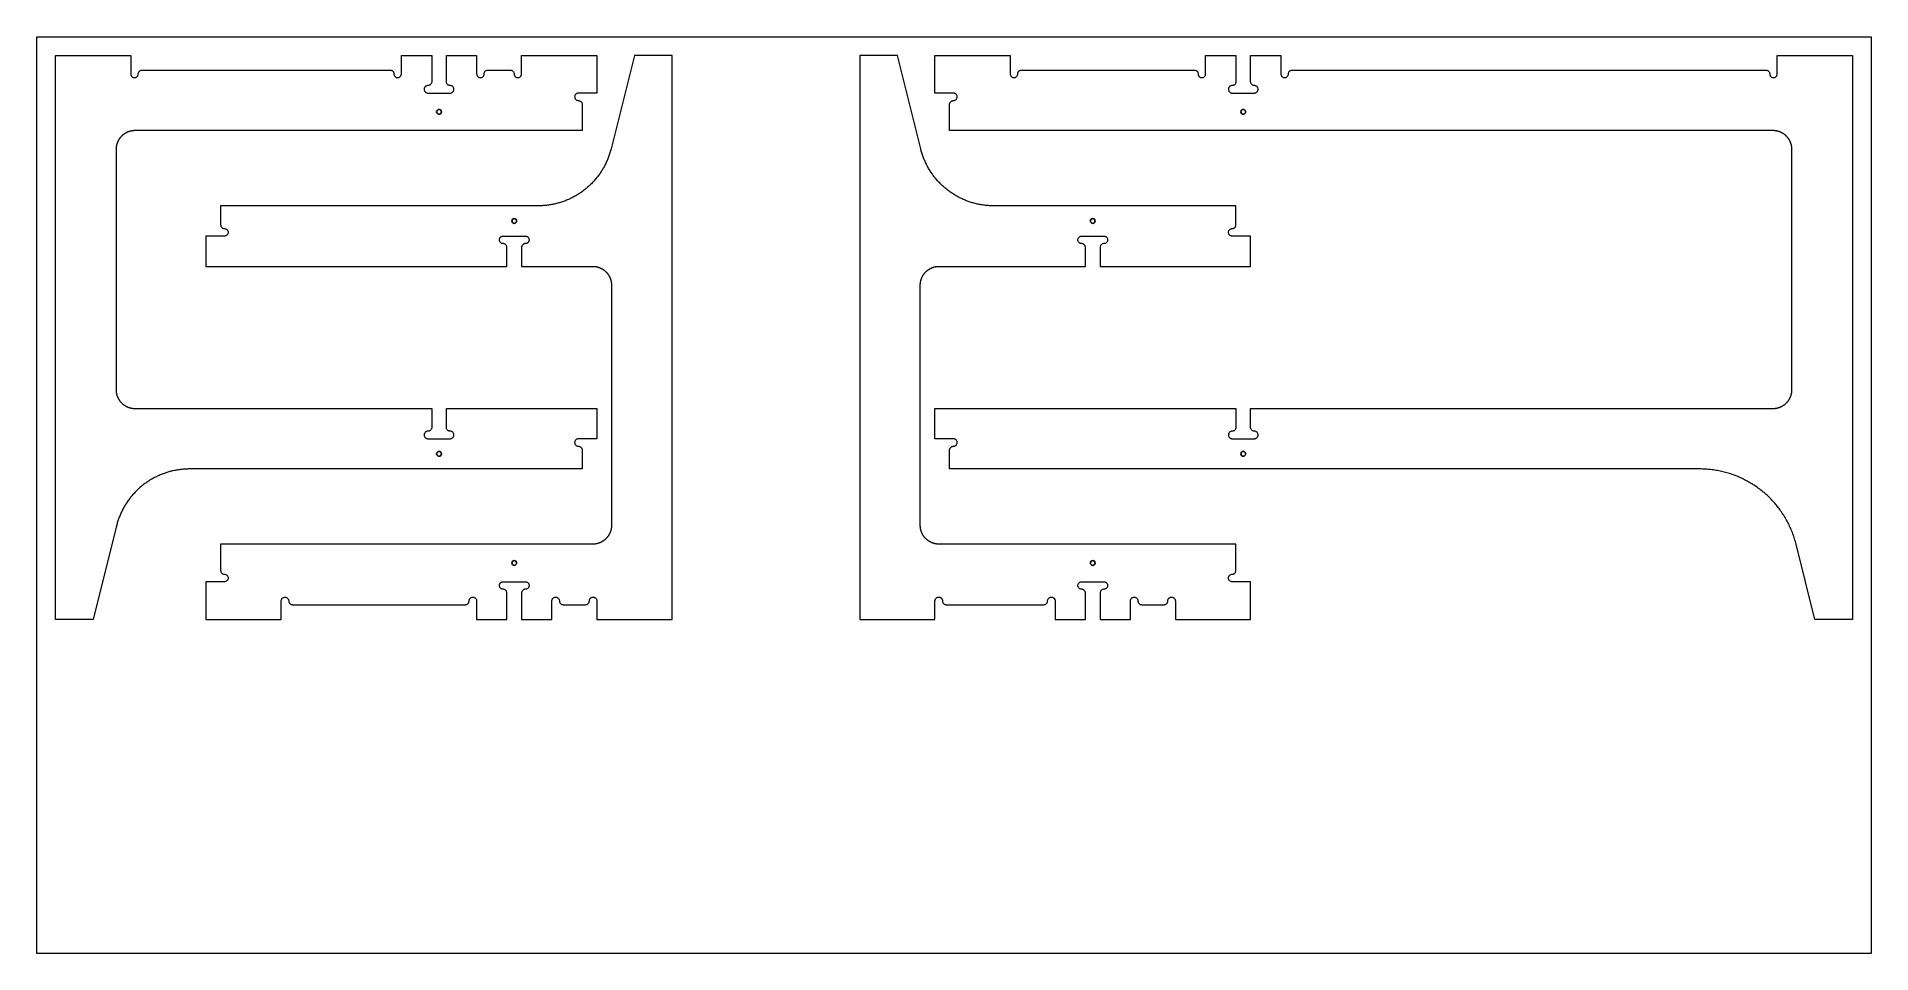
# Model space of a CAD drawing. Header units: inches. Extents: x 0 to 96, y 0 to 48.
import ezdxf

# ---------------------------------------------------------------- set-up
doc = ezdxf.new("R2010")
doc.units = ezdxf.units.IN
doc.header["$MEASUREMENT"] = 0
for name, color, linetype in [('000_TEXT', 6, 'Continuous'), ('CUT_HOLE_OPTIONAL', 3, 'Continuous'), ('CUT_THRU_OUTSIDE', 7, 'Continuous')]:
    doc.layers.add(name, color=color, linetype=linetype)

msp = doc.modelspace()

# ---------------------------------------------------------------- linework, layer by layer
at = {"layer": '000_TEXT', "linetype": 'Continuous', "lineweight": 0}
msp.add_lwpolyline([(0, 0), (0, 48), (96, 48), (96, 0)], close=True, dxfattribs=at)
at = {"layer": 'CUT_HOLE_OPTIONAL'}
for centre in [(21.053, 44.063), (63.136, 44.063), (24.99, 38.349), (55.262, 38.349), (21.053, 26.155), (63.136, 26.155), (24.99, 20.441), (55.262, 20.441)]:
    msp.add_circle(centre, 0.125, dxfattribs=at)
at = {"layer": 'CUT_THRU_OUTSIDE', "linetype": 'Continuous', "lineweight": 0}
for points in [[(28.543, 25.362, 0), (7.995, 25.362, 0), (7.941, 25.362, 0), (7.886, 25.361, 0), (7.832, 25.359, 0), (7.778, 25.356, 0), (7.724, 25.353, 0), (7.669, 25.349, 0), (7.615, 25.344, 0), (7.561, 25.338, 0), (7.507, 25.332, 0), (7.453, 25.325, 0), (7.399, 25.317, 0), (7.346, 25.308, 0), (7.292, 25.299, 0), (7.239, 25.289, 0), (7.185, 25.278, 0), (7.132, 25.266, 0), (7.079, 25.254, 0), (7.027, 25.241, 0), (6.974, 25.227, 0), (6.922, 25.213, 0), (6.869, 25.198, 0), (6.817, 25.182, 0), (6.766, 25.165, 0), (6.714, 25.148, 0), (6.663, 25.13, 0), (6.612, 25.111, 0), (6.561, 25.092, 0), (6.51, 25.071, 0), (6.46, 25.051, 0), (6.41, 25.029, 0), (6.361, 25.007, 0), (6.311, 24.984, 0), (6.262, 24.96, 0), (6.214, 24.936, 0), (6.165, 24.911, 0), (6.117, 24.886, 0), (6.07, 24.859, 0), (6.023, 24.832, 0), (5.976, 24.805, 0), (5.929, 24.777, 0), (5.883, 24.748, 0), (5.837, 24.718, 0), (5.792, 24.688, 0), (5.747, 24.657, 0), (5.703, 24.626, 0), (5.659, 24.594, 0), (5.615, 24.562, 0), (5.572, 24.528, 0), (5.53, 24.495, 0), (5.488, 24.46, 0), (5.446, 24.425, 0), (5.405, 24.39, 0), (5.364, 24.354, 0), (5.324, 24.317, 0), (5.284, 24.28, 0), (5.245, 24.242, 0), (5.206, 24.204, 0), (5.168, 24.165, 0), (5.131, 24.126, 0), (5.094, 24.086, 0), (5.057, 24.046, 0), (5.021, 24.005, 0), (4.986, 23.964, 0), (4.951, 23.922, 0), (4.917, 23.88, 0), (4.883, 23.837, 0), (4.85, 23.794, 0), (4.818, 23.75, 0), (4.786, 23.706, 0), (4.755, 23.661, 0), (4.724, 23.616, 0), (4.694, 23.571, 0), (4.665, 23.525, 0), (4.636, 23.479, 0), (4.608, 23.432, 0), (4.581, 23.385, 0), (4.554, 23.338, 0), (4.528, 23.29, 0), (4.503, 23.242, 0), (4.478, 23.194, 0), (4.454, 23.145, 0), (4.43, 23.096, 0), (4.408, 23.047, 0), (4.386, 22.997, 0), (4.364, 22.947, 0), (4.344, 22.897, 0), (4.324, 22.846, 0), (4.304, 22.795, 0), (4.286, 22.744, 0), (4.268, 22.693, 0), (4.251, 22.641, 0), (4.234, 22.589, 0), (4.219, 22.537, 0), (4.204, 22.485, 0), (4.189, 22.433, 0), (4.176, 22.38, 0), (2.953, 17.488, 0), (0.984, 17.488, 0), (0.984, 47.016, 0), (4.921, 47.016, 0), (4.921, 46.051, 0), (4.923, 46.025, 0), (4.928, 46, 0), (4.936, 45.976, 0), (4.948, 45.953, 0), (4.962, 45.931, 0), (4.979, 45.912, 0), (4.998, 45.895, 0), (5.02, 45.881, 0), (5.043, 45.869, 0), (5.067, 45.861, 0), (5.092, 45.856, 0), (5.118, 45.854, 0), (5.144, 45.856, 0), (5.169, 45.861, 0), (5.193, 45.869, 0), (5.217, 45.881, 0), (5.238, 45.895, 0), (5.257, 45.912, 0), (5.274, 45.931, 0), (5.289, 45.953, 0), (5.3, 45.976, 0), (5.308, 46, 0), (5.313, 46.025, 0), (5.317, 46.077, 0), (5.322, 46.102, 0), (5.33, 46.127, 0), (5.341, 46.15, 0), (5.356, 46.171, 0), (5.373, 46.19, 0), (5.392, 46.207, 0), (5.413, 46.222, 0), (5.436, 46.233, 0), (5.461, 46.241, 0), (5.486, 46.246, 0), (5.512, 46.248, 0), (18.494, 46.248, 0), (18.52, 46.246, 0), (18.545, 46.241, 0), (18.569, 46.233, 0), (18.593, 46.222, 0), (18.614, 46.207, 0), (18.633, 46.19, 0), (18.65, 46.171, 0), (18.665, 46.15, 0), (18.676, 46.127, 0), (18.684, 46.102, 0), (18.689, 46.077, 0), (18.693, 46.025, 0), (18.698, 46, 0), (18.706, 45.976, 0), (18.717, 45.953, 0), (18.732, 45.931, 0), (18.749, 45.912, 0), (18.768, 45.895, 0), (18.789, 45.881, 0), (18.812, 45.869, 0), (18.837, 45.861, 0), (18.862, 45.856, 0), (18.888, 45.854, 0), (18.913, 45.856, 0), (18.939, 45.861, 0), (18.963, 45.869, 0), (18.986, 45.881, 0), (19.008, 45.895, 0), (19.027, 45.912, 0), (19.044, 45.931, 0), (19.058, 45.953, 0), (19.07, 45.976, 0), (19.078, 46, 0), (19.083, 46.025, 0), (19.085, 46.051, 0), (19.085, 47.016, 0), (20.669, 47.016, 0), (20.669, 45.638, 0), (20.668, 45.612, 0), (20.663, 45.587, 0), (20.654, 45.562, 0), (20.643, 45.539, 0), (20.629, 45.518, 0), (20.612, 45.499, 0), (20.592, 45.482, 0), (20.571, 45.467, 0), (20.548, 45.456, 0), (20.523, 45.448, 0), (20.498, 45.443, 0), (20.447, 45.439, 0), (20.421, 45.434, 0), (20.397, 45.426, 0), (20.374, 45.415, 0), (20.353, 45.4, 0), (20.333, 45.383, 0), (20.316, 45.364, 0), (20.302, 45.343, 0), (20.291, 45.319, 0), (20.282, 45.295, 0), (20.277, 45.27, 0), (20.276, 45.244, 0), (20.277, 45.218, 0), (20.282, 45.193, 0), (20.291, 45.169, 0), (20.302, 45.146, 0), (20.316, 45.124, 0), (20.333, 45.105, 0), (20.353, 45.088, 0), (20.374, 45.074, 0), (20.397, 45.062, 0), (20.421, 45.054, 0), (20.447, 45.049, 0), (20.472, 45.047, 0), (21.634, 45.047, 0), (21.66, 45.049, 0), (21.685, 45.054, 0), (21.709, 45.062, 0), (21.732, 45.074, 0), (21.754, 45.088, 0), (21.773, 45.105, 0), (21.79, 45.124, 0), (21.804, 45.146, 0), (21.816, 45.169, 0), (21.824, 45.193, 0), (21.829, 45.218, 0), (21.831, 45.244, 0), (21.829, 45.27, 0), (21.824, 45.295, 0), (21.816, 45.319, 0), (21.804, 45.343, 0), (21.79, 45.364, 0), (21.773, 45.383, 0), (21.754, 45.4, 0), (21.732, 45.415, 0), (21.709, 45.426, 0), (21.685, 45.434, 0), (21.66, 45.439, 0), (21.608, 45.443, 0), (21.583, 45.448, 0), (21.559, 45.456, 0), (21.535, 45.467, 0), (21.514, 45.482, 0), (21.495, 45.499, 0), (21.478, 45.518, 0), (21.463, 45.539, 0), (21.452, 45.562, 0), (21.444, 45.587, 0), (21.439, 45.612, 0), (21.437, 45.638, 0), (21.437, 47.016, 0), (23.022, 47.016, 0), (23.022, 46.051, 0), (23.023, 46.025, 0), (23.028, 46, 0), (23.037, 45.976, 0), (23.048, 45.953, 0), (23.062, 45.931, 0), (23.079, 45.912, 0), (23.099, 45.895, 0), (23.12, 45.881, 0), (23.143, 45.869, 0), (23.168, 45.861, 0), (23.193, 45.856, 0), (23.219, 45.854, 0), (23.244, 45.856, 0), (23.269, 45.861, 0), (23.294, 45.869, 0), (23.317, 45.881, 0), (23.338, 45.895, 0), (23.358, 45.912, 0), (23.375, 45.931, 0), (23.389, 45.953, 0), (23.4, 45.976, 0), (23.409, 46, 0), (23.414, 46.025, 0), (23.417, 46.077, 0), (23.422, 46.102, 0), (23.43, 46.127, 0), (23.442, 46.15, 0), (23.456, 46.171, 0), (23.473, 46.19, 0), (23.492, 46.207, 0), (23.514, 46.222, 0), (23.537, 46.233, 0), (23.561, 46.241, 0), (23.587, 46.246, 0), (23.612, 46.248, 0), (24.783, 46.248, 0), (24.809, 46.246, 0), (24.834, 46.241, 0), (24.859, 46.233, 0), (24.882, 46.222, 0), (24.903, 46.207, 0), (24.923, 46.19, 0), (24.94, 46.171, 0), (24.954, 46.15, 0), (24.965, 46.127, 0), (24.974, 46.102, 0), (24.979, 46.077, 0), (24.982, 46.025, 0), (24.987, 46, 0), (24.995, 45.976, 0), (25.007, 45.953, 0), (25.021, 45.931, 0), (25.038, 45.912, 0), (25.057, 45.895, 0), (25.079, 45.881, 0), (25.102, 45.869, 0), (25.126, 45.861, 0), (25.151, 45.856, 0), (25.177, 45.854, 0), (25.203, 45.856, 0), (25.228, 45.861, 0), (25.252, 45.869, 0), (25.276, 45.881, 0), (25.297, 45.895, 0), (25.316, 45.912, 0), (25.333, 45.931, 0), (25.348, 45.953, 0), (25.359, 45.976, 0), (25.367, 46, 0), (25.372, 46.025, 0), (25.374, 46.051, 0), (25.374, 47.016, 0), (29.311, 47.016, 0), (29.311, 45.047, 0), (28.346, 45.047, 0), (28.321, 45.046, 0), (28.296, 45.041, 0), (28.271, 45.032, 0), (28.248, 45.021, 0), (28.227, 45.007, 0), (28.207, 44.99, 0), (28.19, 44.97, 0), (28.176, 44.949, 0), (28.165, 44.926, 0), (28.156, 44.901, 0), (28.151, 44.876, 0), (28.15, 44.85, 0), (28.151, 44.825, 0), (28.156, 44.799, 0), (28.165, 44.775, 0), (28.176, 44.752, 0), (28.19, 44.731, 0), (28.207, 44.711, 0), (28.227, 44.694, 0), (28.248, 44.68, 0), (28.271, 44.669, 0), (28.296, 44.66, 0), (28.321, 44.655, 0), (28.372, 44.652, 0), (28.397, 44.647, 0), (28.422, 44.639, 0), (28.445, 44.627, 0), (28.466, 44.613, 0), (28.486, 44.596, 0), (28.503, 44.577, 0), (28.517, 44.555, 0), (28.528, 44.532, 0), (28.537, 44.508, 0), (28.542, 44.482, 0), (28.543, 44.457, 0), (28.543, 43.079, 0), (5.138, 43.079, 0), (5.122, 43.079, 0), (5.106, 43.078, 0), (5.09, 43.078, 0), (5.073, 43.077, 0), (5.057, 43.075, 0), (5.041, 43.074, 0), (5.025, 43.072, 0), (5.009, 43.07, 0), (4.993, 43.068, 0), (4.977, 43.066, 0), (4.962, 43.063, 0), (4.946, 43.06, 0), (4.93, 43.057, 0), (4.914, 43.053, 0), (4.899, 43.049, 0), (4.883, 43.045, 0), (4.868, 43.041, 0), (4.852, 43.036, 0), (4.837, 43.032, 0), (4.821, 43.027, 0), (4.806, 43.021, 0), (4.791, 43.016, 0), (4.776, 43.01, 0), (4.761, 43.004, 0), (4.746, 42.998, 0), (4.732, 42.991, 0), (4.717, 42.984, 0), (4.702, 42.977, 0), (4.688, 42.97, 0), (4.674, 42.963, 0), (4.66, 42.955, 0), (4.646, 42.947, 0), (4.632, 42.939, 0), (4.618, 42.93, 0), (4.604, 42.922, 0), (4.591, 42.913, 0), (4.578, 42.904, 0), (4.564, 42.895, 0), (4.551, 42.885, 0), (4.539, 42.875, 0), (4.526, 42.865, 0), (4.513, 42.855, 0), (4.501, 42.845, 0), (4.489, 42.834, 0), (4.477, 42.824, 0), (4.465, 42.813, 0), (4.453, 42.802, 0), (4.442, 42.79, 0), (4.431, 42.779, 0), (4.419, 42.767, 0), (4.409, 42.755, 0), (4.398, 42.743, 0), (4.387, 42.731, 0), (4.377, 42.719, 0), (4.367, 42.706, 0), (4.357, 42.694, 0), (4.347, 42.681, 0), (4.338, 42.668, 0), (4.328, 42.655, 0), (4.319, 42.641, 0), (4.311, 42.628, 0), (4.302, 42.614, 0), (4.294, 42.6, 0), (4.285, 42.587, 0), (4.277, 42.573, 0), (4.27, 42.558, 0), (4.262, 42.544, 0), (4.255, 42.53, 0), (4.248, 42.515, 0), (4.241, 42.501, 0), (4.235, 42.486, 0), (4.228, 42.471, 0), (4.222, 42.456, 0), (4.217, 42.441, 0), (4.211, 42.426, 0), (4.206, 42.411, 0), (4.201, 42.396, 0), (4.196, 42.38, 0), (4.191, 42.365, 0), (4.187, 42.349, 0), (4.183, 42.334, 0), (4.179, 42.318, 0), (4.176, 42.302, 0), (4.172, 42.287, 0), (4.169, 42.271, 0), (4.167, 42.255, 0), (4.164, 42.239, 0), (4.162, 42.223, 0), (4.16, 42.207, 0), (4.158, 42.191, 0), (4.157, 42.175, 0), (4.156, 42.159, 0), (4.155, 42.143, 0), (4.154, 42.127, 0), (4.154, 42.111, 0), (4.154, 42.094, 0), (4.154, 29.516, 0), (4.154, 29.5, 0), (4.154, 29.484, 0), (4.155, 29.467, 0), (4.156, 29.451, 0), (4.157, 29.435, 0), (4.158, 29.419, 0), (4.16, 29.403, 0), (4.162, 29.387, 0), (4.164, 29.371, 0), (4.167, 29.355, 0), (4.169, 29.34, 0), (4.172, 29.324, 0), (4.176, 29.308, 0), (4.179, 29.292, 0), (4.183, 29.277, 0), (4.187, 29.261, 0), (4.191, 29.245, 0), (4.196, 29.23, 0), (4.201, 29.215, 0), (4.206, 29.199, 0), (4.211, 29.184, 0), (4.217, 29.169, 0), (4.222, 29.154, 0), (4.228, 29.139, 0), (4.235, 29.124, 0), (4.241, 29.11, 0), (4.248, 29.095, 0), (4.255, 29.08, 0), (4.262, 29.066, 0), (4.27, 29.052, 0), (4.277, 29.038, 0), (4.285, 29.024, 0), (4.294, 29.01, 0), (4.302, 28.996, 0), (4.311, 28.982, 0), (4.319, 28.969, 0), (4.328, 28.956, 0), (4.338, 28.942, 0), (4.347, 28.929, 0), (4.357, 28.917, 0), (4.367, 28.904, 0), (4.377, 28.891, 0), (4.387, 28.879, 0), (4.398, 28.867, 0), (4.409, 28.855, 0), (4.419, 28.843, 0), (4.431, 28.831, 0), (4.442, 28.82, 0), (4.453, 28.808, 0), (4.465, 28.797, 0), (4.477, 28.786, 0), (4.489, 28.776, 0), (4.501, 28.765, 0), (4.513, 28.755, 0), (4.526, 28.745, 0), (4.539, 28.735, 0), (4.551, 28.725, 0), (4.564, 28.716, 0), (4.578, 28.706, 0), (4.591, 28.697, 0), (4.604, 28.689, 0), (4.618, 28.68, 0), (4.632, 28.672, 0), (4.646, 28.663, 0), (4.66, 28.655, 0), (4.674, 28.648, 0), (4.688, 28.64, 0), (4.702, 28.633, 0), (4.717, 28.626, 0), (4.732, 28.619, 0), (4.746, 28.613, 0), (4.761, 28.606, 0), (4.776, 28.6, 0), (4.791, 28.595, 0), (4.806, 28.589, 0), (4.821, 28.584, 0), (4.837, 28.579, 0), (4.852, 28.574, 0), (4.868, 28.569, 0), (4.883, 28.565, 0), (4.899, 28.561, 0), (4.914, 28.557, 0), (4.93, 28.554, 0), (4.946, 28.55, 0), (4.962, 28.547, 0), (4.977, 28.545, 0), (4.993, 28.542, 0), (5.009, 28.54, 0), (5.025, 28.538, 0), (5.041, 28.536, 0), (5.057, 28.535, 0), (5.073, 28.534, 0), (5.09, 28.533, 0), (5.106, 28.532, 0), (5.122, 28.532, 0), (5.138, 28.531, 0), (20.669, 28.531, 0), (20.669, 27.537, 0), (20.668, 27.512, 0), (20.663, 27.486, 0), (20.654, 27.462, 0), (20.643, 27.439, 0), (20.629, 27.418, 0), (20.612, 27.398, 0), (20.592, 27.381, 0), (20.571, 27.367, 0), (20.548, 27.356, 0), (20.523, 27.347, 0), (20.498, 27.342, 0), (20.447, 27.339, 0), (20.421, 27.334, 0), (20.397, 27.326, 0), (20.374, 27.314, 0), (20.353, 27.3, 0), (20.333, 27.283, 0), (20.316, 27.264, 0), (20.302, 27.242, 0), (20.291, 27.219, 0), (20.282, 27.195, 0), (20.277, 27.169, 0), (20.276, 27.144, 0), (20.277, 27.118, 0), (20.282, 27.093, 0), (20.291, 27.068, 0), (20.302, 27.045, 0), (20.316, 27.024, 0), (20.333, 27.005, 0), (20.353, 26.988, 0), (20.374, 26.973, 0), (20.397, 26.962, 0), (20.421, 26.954, 0), (20.447, 26.949, 0), (20.472, 26.947, 0), (21.634, 26.947, 0), (21.66, 26.949, 0), (21.685, 26.954, 0), (21.709, 26.962, 0), (21.732, 26.973, 0), (21.754, 26.988, 0), (21.773, 27.005, 0), (21.79, 27.024, 0), (21.804, 27.045, 0), (21.816, 27.068, 0), (21.824, 27.093, 0), (21.829, 27.118, 0), (21.831, 27.144, 0), (21.829, 27.169, 0), (21.824, 27.195, 0), (21.816, 27.219, 0), (21.804, 27.242, 0), (21.79, 27.264, 0), (21.773, 27.283, 0), (21.754, 27.3, 0), (21.732, 27.314, 0), (21.709, 27.326, 0), (21.685, 27.334, 0), (21.66, 27.339, 0), (21.608, 27.342, 0), (21.583, 27.347, 0), (21.559, 27.356, 0), (21.535, 27.367, 0), (21.514, 27.381, 0), (21.495, 27.398, 0), (21.478, 27.418, 0), (21.463, 27.439, 0), (21.452, 27.462, 0), (21.444, 27.486, 0), (21.439, 27.512, 0), (21.437, 27.537, 0), (21.437, 28.531, 0), (29.311, 28.531, 0), (29.311, 26.947, 0), (28.346, 26.947, 0), (28.321, 26.945, 0), (28.296, 26.94, 0), (28.271, 26.932, 0), (28.248, 26.92, 0), (28.227, 26.906, 0), (28.207, 26.889, 0), (28.19, 26.87, 0), (28.176, 26.848, 0), (28.165, 26.825, 0), (28.156, 26.801, 0), (28.151, 26.776, 0), (28.15, 26.75, 0), (28.151, 26.724, 0), (28.156, 26.699, 0), (28.165, 26.675, 0), (28.176, 26.652, 0), (28.19, 26.63, 0), (28.207, 26.611, 0), (28.227, 26.594, 0), (28.248, 26.58, 0), (28.271, 26.568, 0), (28.296, 26.56, 0), (28.321, 26.555, 0), (28.372, 26.551, 0), (28.397, 26.546, 0), (28.422, 26.538, 0), (28.445, 26.527, 0), (28.466, 26.512, 0), (28.486, 26.495, 0), (28.503, 26.476, 0), (28.517, 26.455, 0), (28.528, 26.432, 0), (28.537, 26.407, 0), (28.542, 26.382, 0), (28.543, 26.356, 0), (28.543, 25.362, 0)], [(9.626, 38.148, 0), (9.628, 38.122, 0), (9.633, 38.097, 0), (9.641, 38.072, 0), (9.652, 38.049, 0), (9.667, 38.028, 0), (9.684, 38.008, 0), (9.703, 37.991, 0), (9.724, 37.977, 0), (9.748, 37.966, 0), (9.772, 37.957, 0), (9.797, 37.952, 0), (9.849, 37.949, 0), (9.874, 37.944, 0), (9.898, 37.936, 0), (9.921, 37.924, 0), (9.943, 37.91, 0), (9.962, 37.893, 0), (9.979, 37.874, 0), (9.993, 37.852, 0), (10.005, 37.829, 0), (10.013, 37.805, 0), (10.018, 37.78, 0), (10.02, 37.754, 0), (10.018, 37.728, 0), (10.013, 37.703, 0), (10.005, 37.679, 0), (9.993, 37.656, 0), (9.979, 37.634, 0), (9.962, 37.615, 0), (9.943, 37.598, 0), (9.921, 37.583, 0), (9.898, 37.572, 0), (9.874, 37.564, 0), (9.849, 37.559, 0), (9.823, 37.557, 0), (8.858, 37.557, 0), (8.858, 35.972, 0), (24.606, 35.972, 0), (24.606, 36.967, 0), (24.605, 36.992, 0), (24.6, 37.017, 0), (24.591, 37.042, 0), (24.58, 37.065, 0), (24.566, 37.086, 0), (24.549, 37.106, 0), (24.529, 37.123, 0), (24.508, 37.137, 0), (24.485, 37.148, 0), (24.46, 37.157, 0), (24.435, 37.162, 0), (24.384, 37.165, 0), (24.359, 37.17, 0), (24.334, 37.178, 0), (24.311, 37.19, 0), (24.29, 37.204, 0), (24.27, 37.221, 0), (24.253, 37.24, 0), (24.239, 37.262, 0), (24.228, 37.285, 0), (24.219, 37.309, 0), (24.214, 37.335, 0), (24.213, 37.36, 0), (24.214, 37.386, 0), (24.219, 37.411, 0), (24.228, 37.436, 0), (24.239, 37.459, 0), (24.253, 37.48, 0), (24.27, 37.499, 0), (24.29, 37.516, 0), (24.311, 37.531, 0), (24.334, 37.542, 0), (24.359, 37.55, 0), (24.384, 37.555, 0), (24.409, 37.557, 0), (25.571, 37.557, 0), (25.597, 37.555, 0), (25.622, 37.55, 0), (25.646, 37.542, 0), (25.669, 37.531, 0), (25.691, 37.516, 0), (25.71, 37.499, 0), (25.727, 37.48, 0), (25.741, 37.459, 0), (25.753, 37.436, 0), (25.761, 37.411, 0), (25.766, 37.386, 0), (25.768, 37.36, 0), (25.766, 37.335, 0), (25.761, 37.309, 0), (25.753, 37.285, 0), (25.741, 37.262, 0), (25.727, 37.24, 0), (25.71, 37.221, 0), (25.691, 37.204, 0), (25.669, 37.19, 0), (25.646, 37.178, 0), (25.622, 37.17, 0), (25.597, 37.165, 0), (25.545, 37.162, 0), (25.52, 37.157, 0), (25.496, 37.148, 0), (25.472, 37.137, 0), (25.451, 37.123, 0), (25.432, 37.106, 0), (25.415, 37.086, 0), (25.4, 37.065, 0), (25.389, 37.042, 0), (25.381, 37.017, 0), (25.376, 36.992, 0), (25.374, 36.967, 0), (25.374, 35.972, 0), (29.094, 35.972, 0), (29.111, 35.972, 0), (29.127, 35.972, 0), (29.143, 35.971, 0), (29.159, 35.97, 0), (29.175, 35.969, 0), (29.191, 35.968, 0), (29.207, 35.966, 0), (29.223, 35.964, 0), (29.239, 35.962, 0), (29.255, 35.959, 0), (29.271, 35.957, 0), (29.287, 35.954, 0), (29.302, 35.95, 0), (29.318, 35.947, 0), (29.334, 35.943, 0), (29.349, 35.939, 0), (29.365, 35.935, 0), (29.38, 35.93, 0), (29.396, 35.925, 0), (29.411, 35.92, 0), (29.426, 35.915, 0), (29.441, 35.909, 0), (29.456, 35.904, 0), (29.471, 35.898, 0), (29.486, 35.891, 0), (29.501, 35.885, 0), (29.515, 35.878, 0), (29.53, 35.871, 0), (29.544, 35.864, 0), (29.558, 35.856, 0), (29.573, 35.849, 0), (29.587, 35.841, 0), (29.6, 35.832, 0), (29.614, 35.824, 0), (29.628, 35.815, 0), (29.641, 35.807, 0), (29.655, 35.798, 0), (29.668, 35.788, 0), (29.681, 35.779, 0), (29.694, 35.769, 0), (29.706, 35.759, 0), (29.719, 35.749, 0), (29.731, 35.739, 0), (29.743, 35.728, 0), (29.755, 35.717, 0), (29.767, 35.707, 0), (29.779, 35.695, 0), (29.79, 35.684, 0), (29.802, 35.673, 0), (29.813, 35.661, 0), (29.824, 35.649, 0), (29.834, 35.637, 0), (29.845, 35.625, 0), (29.855, 35.613, 0), (29.865, 35.6, 0), (29.875, 35.587, 0), (29.885, 35.575, 0), (29.895, 35.561, 0), (29.904, 35.548, 0), (29.913, 35.535, 0), (29.922, 35.522, 0), (29.93, 35.508, 0), (29.939, 35.494, 0), (29.947, 35.48, 0), (29.955, 35.466, 0), (29.963, 35.452, 0), (29.97, 35.438, 0), (29.977, 35.424, 0), (29.984, 35.409, 0), (29.991, 35.394, 0), (29.998, 35.38, 0), (30.004, 35.365, 0), (30.01, 35.35, 0), (30.016, 35.335, 0), (30.021, 35.32, 0), (30.027, 35.305, 0), (30.032, 35.289, 0), (30.036, 35.274, 0), (30.041, 35.258, 0), (30.045, 35.243, 0), (30.049, 35.227, 0), (30.053, 35.212, 0), (30.057, 35.196, 0), (30.06, 35.18, 0), (30.063, 35.164, 0), (30.066, 35.149, 0), (30.068, 35.133, 0), (30.07, 35.117, 0), (30.072, 35.101, 0), (30.074, 35.085, 0), (30.075, 35.069, 0), (30.077, 35.053, 0), (30.078, 35.036, 0), (30.078, 35.02, 0), (30.079, 35.004, 0), (30.079, 34.988, 0), (30.079, 22.409, 0), (30.079, 22.393, 0), (30.078, 22.377, 0), (30.078, 22.361, 0), (30.077, 22.345, 0), (30.075, 22.329, 0), (30.074, 22.313, 0), (30.072, 22.297, 0), (30.07, 22.281, 0), (30.068, 22.265, 0), (30.066, 22.249, 0), (30.063, 22.233, 0), (30.06, 22.217, 0), (30.057, 22.202, 0), (30.053, 22.186, 0), (30.049, 22.17, 0), (30.045, 22.155, 0), (30.041, 22.139, 0), (30.036, 22.124, 0), (30.032, 22.108, 0), (30.027, 22.093, 0), (30.021, 22.078, 0), (30.016, 22.063, 0), (30.01, 22.048, 0), (30.004, 22.033, 0), (29.998, 22.018, 0), (29.991, 22.003, 0), (29.984, 21.989, 0), (29.977, 21.974, 0), (29.97, 21.96, 0), (29.963, 21.945, 0), (29.955, 21.931, 0), (29.947, 21.917, 0), (29.939, 21.903, 0), (29.93, 21.89, 0), (29.922, 21.876, 0), (29.913, 21.863, 0), (29.904, 21.849, 0), (29.895, 21.836, 0), (29.885, 21.823, 0), (29.875, 21.81, 0), (29.865, 21.798, 0), (29.855, 21.785, 0), (29.845, 21.773, 0), (29.834, 21.76, 0), (29.824, 21.748, 0), (29.813, 21.737, 0), (29.802, 21.725, 0), (29.79, 21.713, 0), (29.779, 21.702, 0), (29.767, 21.691, 0), (29.755, 21.68, 0), (29.743, 21.669, 0), (29.731, 21.659, 0), (29.719, 21.649, 0), (29.706, 21.638, 0), (29.694, 21.629, 0), (29.681, 21.619, 0), (29.668, 21.609, 0), (29.655, 21.6, 0), (29.641, 21.591, 0), (29.628, 21.582, 0), (29.614, 21.574, 0), (29.6, 21.565, 0), (29.587, 21.557, 0), (29.573, 21.549, 0), (29.558, 21.541, 0), (29.544, 21.534, 0), (29.53, 21.527, 0), (29.515, 21.52, 0), (29.501, 21.513, 0), (29.486, 21.506, 0), (29.471, 21.5, 0), (29.456, 21.494, 0), (29.441, 21.488, 0), (29.426, 21.483, 0), (29.411, 21.477, 0), (29.396, 21.472, 0), (29.38, 21.468, 0), (29.365, 21.463, 0), (29.349, 21.459, 0), (29.334, 21.455, 0), (29.318, 21.451, 0), (29.302, 21.447, 0), (29.287, 21.444, 0), (29.271, 21.441, 0), (29.255, 21.438, 0), (29.239, 21.436, 0), (29.223, 21.434, 0), (29.207, 21.432, 0), (29.191, 21.43, 0), (29.175, 21.428, 0), (29.159, 21.427, 0), (29.143, 21.426, 0), (29.127, 21.426, 0), (29.111, 21.425, 0), (29.094, 21.425, 0), (9.626, 21.425, 0), (9.626, 20.047, 0), (9.628, 20.022, 0), (9.633, 19.996, 0), (9.641, 19.972, 0), (9.652, 19.949, 0), (9.667, 19.927, 0), (9.684, 19.908, 0), (9.703, 19.891, 0), (9.724, 19.877, 0), (9.748, 19.865, 0), (9.772, 19.857, 0), (9.797, 19.852, 0), (9.849, 19.849, 0), (9.874, 19.844, 0), (9.898, 19.835, 0), (9.921, 19.824, 0), (9.943, 19.81, 0), (9.962, 19.793, 0), (9.979, 19.773, 0), (9.993, 19.752, 0), (10.005, 19.729, 0), (10.013, 19.704, 0), (10.018, 19.679, 0), (10.02, 19.654, 0), (10.018, 19.628, 0), (10.013, 19.603, 0), (10.005, 19.578, 0), (9.993, 19.555, 0), (9.979, 19.534, 0), (9.962, 19.514, 0), (9.943, 19.497, 0), (9.921, 19.483, 0), (9.898, 19.472, 0), (9.874, 19.463, 0), (9.849, 19.458, 0), (9.823, 19.457, 0), (8.858, 19.457, 0), (8.858, 17.488, 0), (12.795, 17.488, 0), (12.795, 18.453, 0), (12.797, 18.478, 0), (12.802, 18.504, 0), (12.81, 18.528, 0), (12.822, 18.551, 0), (12.836, 18.573, 0), (12.853, 18.592, 0), (12.872, 18.609, 0), (12.894, 18.623, 0), (12.917, 18.635, 0), (12.941, 18.643, 0), (12.966, 18.648, 0), (12.992, 18.65, 0), (13.018, 18.648, 0), (13.043, 18.643, 0), (13.067, 18.635, 0), (13.091, 18.623, 0), (13.112, 18.609, 0), (13.131, 18.592, 0), (13.148, 18.573, 0), (13.163, 18.551, 0), (13.174, 18.528, 0), (13.182, 18.504, 0), (13.187, 18.478, 0), (13.191, 18.427, 0), (13.196, 18.402, 0), (13.204, 18.377, 0), (13.215, 18.354, 0), (13.23, 18.333, 0), (13.247, 18.314, 0), (13.266, 18.297, 0), (13.287, 18.282, 0), (13.31, 18.271, 0), (13.335, 18.263, 0), (13.36, 18.258, 0), (13.386, 18.256, 0), (22.431, 18.256, 0), (22.457, 18.258, 0), (22.482, 18.263, 0), (22.506, 18.271, 0), (22.53, 18.282, 0), (22.551, 18.297, 0), (22.57, 18.314, 0), (22.587, 18.333, 0), (22.602, 18.354, 0), (22.613, 18.377, 0), (22.621, 18.402, 0), (22.626, 18.427, 0), (22.63, 18.478, 0), (22.635, 18.504, 0), (22.643, 18.528, 0), (22.654, 18.551, 0), (22.669, 18.573, 0), (22.686, 18.592, 0), (22.705, 18.609, 0), (22.726, 18.623, 0), (22.749, 18.635, 0), (22.774, 18.643, 0), (22.799, 18.648, 0), (22.825, 18.65, 0), (22.85, 18.648, 0), (22.876, 18.643, 0), (22.9, 18.635, 0), (22.923, 18.623, 0), (22.945, 18.609, 0), (22.964, 18.592, 0), (22.981, 18.573, 0), (22.995, 18.551, 0), (23.007, 18.528, 0), (23.015, 18.504, 0), (23.02, 18.478, 0), (23.022, 18.453, 0), (23.022, 17.488, 0), (24.606, 17.488, 0), (24.606, 18.866, 0), (24.605, 18.892, 0), (24.6, 18.917, 0), (24.591, 18.941, 0), (24.58, 18.965, 0), (24.566, 18.986, 0), (24.549, 19.005, 0), (24.529, 19.022, 0), (24.508, 19.037, 0), (24.485, 19.048, 0), (24.46, 19.056, 0), (24.435, 19.061, 0), (24.384, 19.065, 0), (24.359, 19.07, 0), (24.334, 19.078, 0), (24.311, 19.089, 0), (24.29, 19.104, 0), (24.27, 19.121, 0), (24.253, 19.14, 0), (24.239, 19.161, 0), (24.228, 19.185, 0), (24.219, 19.209, 0), (24.214, 19.234, 0), (24.213, 19.26, 0), (24.214, 19.286, 0), (24.219, 19.311, 0), (24.228, 19.335, 0), (24.239, 19.358, 0), (24.253, 19.38, 0), (24.27, 19.399, 0), (24.29, 19.416, 0), (24.311, 19.43, 0), (24.334, 19.442, 0), (24.359, 19.45, 0), (24.384, 19.455, 0), (24.409, 19.457, 0), (25.571, 19.457, 0), (25.597, 19.455, 0), (25.622, 19.45, 0), (25.646, 19.442, 0), (25.669, 19.43, 0), (25.691, 19.416, 0), (25.71, 19.399, 0), (25.727, 19.38, 0), (25.741, 19.358, 0), (25.753, 19.335, 0), (25.761, 19.311, 0), (25.766, 19.286, 0), (25.768, 19.26, 0), (25.766, 19.234, 0), (25.761, 19.209, 0), (25.753, 19.185, 0), (25.741, 19.161, 0), (25.727, 19.14, 0), (25.71, 19.121, 0), (25.691, 19.104, 0), (25.669, 19.089, 0), (25.646, 19.078, 0), (25.622, 19.07, 0), (25.597, 19.065, 0), (25.545, 19.061, 0), (25.52, 19.056, 0), (25.496, 19.048, 0), (25.472, 19.037, 0), (25.451, 19.022, 0), (25.432, 19.005, 0), (25.415, 18.986, 0), (25.4, 18.965, 0), (25.389, 18.941, 0), (25.381, 18.917, 0), (25.376, 18.892, 0), (25.374, 18.866, 0), (25.374, 17.488, 0), (26.959, 17.488, 0), (26.959, 18.453, 0), (26.96, 18.478, 0), (26.965, 18.504, 0), (26.974, 18.528, 0), (26.985, 18.551, 0), (26.999, 18.573, 0), (27.016, 18.592, 0), (27.036, 18.609, 0), (27.057, 18.623, 0), (27.08, 18.635, 0), (27.105, 18.643, 0), (27.13, 18.648, 0), (27.156, 18.65, 0), (27.181, 18.648, 0), (27.206, 18.643, 0), (27.231, 18.635, 0), (27.254, 18.623, 0), (27.275, 18.609, 0), (27.295, 18.592, 0), (27.312, 18.573, 0), (27.326, 18.551, 0), (27.337, 18.528, 0), (27.346, 18.504, 0), (27.351, 18.478, 0), (27.354, 18.427, 0), (27.359, 18.402, 0), (27.367, 18.377, 0), (27.379, 18.354, 0), (27.393, 18.333, 0), (27.41, 18.314, 0), (27.429, 18.297, 0), (27.451, 18.282, 0), (27.474, 18.271, 0), (27.498, 18.263, 0), (27.524, 18.258, 0), (27.549, 18.256, 0), (28.72, 18.256, 0), (28.746, 18.258, 0), (28.771, 18.263, 0), (28.796, 18.271, 0), (28.819, 18.282, 0), (28.84, 18.297, 0), (28.86, 18.314, 0), (28.877, 18.333, 0), (28.891, 18.354, 0), (28.902, 18.377, 0), (28.911, 18.402, 0), (28.916, 18.427, 0), (28.919, 18.478, 0), (28.924, 18.504, 0), (28.932, 18.528, 0), (28.944, 18.551, 0), (28.958, 18.573, 0), (28.975, 18.592, 0), (28.994, 18.609, 0), (29.016, 18.623, 0), (29.039, 18.635, 0), (29.063, 18.643, 0), (29.088, 18.648, 0), (29.114, 18.65, 0), (29.14, 18.648, 0), (29.165, 18.643, 0), (29.19, 18.635, 0), (29.213, 18.623, 0), (29.234, 18.609, 0), (29.253, 18.592, 0), (29.27, 18.573, 0), (29.285, 18.551, 0), (29.296, 18.528, 0), (29.304, 18.504, 0), (29.309, 18.478, 0), (29.311, 18.453, 0), (29.311, 17.488, 0), (33.248, 17.488, 0), (33.248, 47.016, 0), (31.28, 47.016, 0), (30.057, 42.124, 0), (30.043, 42.071, 0), (30.029, 42.019, 0), (30.014, 41.966, 0), (29.998, 41.914, 0), (29.982, 41.863, 0), (29.964, 41.811, 0), (29.947, 41.76, 0), (29.928, 41.709, 0), (29.909, 41.658, 0), (29.889, 41.607, 0), (29.868, 41.557, 0), (29.847, 41.507, 0), (29.825, 41.457, 0), (29.802, 41.408, 0), (29.778, 41.359, 0), (29.754, 41.31, 0), (29.73, 41.262, 0), (29.704, 41.213, 0), (29.678, 41.166, 0), (29.651, 41.118, 0), (29.624, 41.071, 0), (29.596, 41.025, 0), (29.567, 40.979, 0), (29.538, 40.933, 0), (29.508, 40.888, 0), (29.477, 40.843, 0), (29.446, 40.798, 0), (29.414, 40.754, 0), (29.382, 40.71, 0), (29.349, 40.667, 0), (29.315, 40.624, 0), (29.281, 40.582, 0), (29.246, 40.54, 0), (29.211, 40.499, 0), (29.175, 40.458, 0), (29.139, 40.418, 0), (29.102, 40.378, 0), (29.064, 40.339, 0), (29.026, 40.3, 0), (28.987, 40.262, 0), (28.948, 40.224, 0), (28.909, 40.187, 0), (28.868, 40.15, 0), (28.828, 40.114, 0), (28.786, 40.079, 0), (28.745, 40.044, 0), (28.703, 40.009, 0), (28.66, 39.976, 0), (28.617, 39.942, 0), (28.573, 39.91, 0), (28.529, 39.878, 0), (28.485, 39.847, 0), (28.44, 39.816, 0), (28.395, 39.786, 0), (28.349, 39.756, 0), (28.303, 39.727, 0), (28.257, 39.699, 0), (28.21, 39.672, 0), (28.162, 39.645, 0), (28.115, 39.618, 0), (28.067, 39.593, 0), (28.019, 39.568, 0), (27.97, 39.544, 0), (27.921, 39.52, 0), (27.872, 39.497, 0), (27.822, 39.475, 0), (27.772, 39.453, 0), (27.722, 39.432, 0), (27.671, 39.412, 0), (27.621, 39.393, 0), (27.57, 39.374, 0), (27.518, 39.356, 0), (27.467, 39.339, 0), (27.415, 39.322, 0), (27.363, 39.306, 0), (27.311, 39.291, 0), (27.258, 39.276, 0), (27.206, 39.263, 0), (27.153, 39.25, 0), (27.1, 39.237, 0), (27.047, 39.226, 0), (26.994, 39.215, 0), (26.94, 39.205, 0), (26.887, 39.196, 0), (26.833, 39.187, 0), (26.779, 39.179, 0), (26.725, 39.172, 0), (26.671, 39.166, 0), (26.617, 39.16, 0), (26.563, 39.155, 0), (26.509, 39.151, 0), (26.454, 39.148, 0), (26.4, 39.145, 0), (26.346, 39.143, 0), (26.291, 39.142, 0), (26.237, 39.142, 0), (9.626, 39.142, 0), (9.626, 38.148, 0)], [(54.878, 36.967, 0), (54.876, 36.992, 0), (54.871, 37.017, 0), (54.863, 37.042, 0), (54.852, 37.065, 0), (54.837, 37.086, 0), (54.82, 37.106, 0), (54.801, 37.123, 0), (54.78, 37.137, 0), (54.756, 37.148, 0), (54.732, 37.157, 0), (54.707, 37.162, 0), (54.655, 37.165, 0), (54.63, 37.17, 0), (54.606, 37.178, 0), (54.583, 37.19, 0), (54.561, 37.204, 0), (54.542, 37.221, 0), (54.525, 37.24, 0), (54.511, 37.262, 0), (54.499, 37.285, 0), (54.491, 37.309, 0), (54.486, 37.335, 0), (54.484, 37.36, 0), (54.486, 37.386, 0), (54.491, 37.411, 0), (54.499, 37.436, 0), (54.511, 37.459, 0), (54.525, 37.48, 0), (54.542, 37.499, 0), (54.561, 37.516, 0), (54.583, 37.531, 0), (54.606, 37.542, 0), (54.63, 37.55, 0), (54.655, 37.555, 0), (54.681, 37.557, 0), (55.843, 37.557, 0), (55.868, 37.555, 0), (55.893, 37.55, 0), (55.918, 37.542, 0), (55.941, 37.531, 0), (55.962, 37.516, 0), (55.982, 37.499, 0), (55.999, 37.48, 0), (56.013, 37.459, 0), (56.024, 37.436, 0), (56.033, 37.411, 0), (56.038, 37.386, 0), (56.039, 37.36, 0), (56.038, 37.335, 0), (56.033, 37.309, 0), (56.024, 37.285, 0), (56.013, 37.262, 0), (55.999, 37.24, 0), (55.982, 37.221, 0), (55.962, 37.204, 0), (55.941, 37.19, 0), (55.918, 37.178, 0), (55.893, 37.17, 0), (55.868, 37.165, 0), (55.817, 37.162, 0), (55.792, 37.157, 0), (55.767, 37.148, 0), (55.744, 37.137, 0), (55.723, 37.123, 0), (55.703, 37.106, 0), (55.686, 37.086, 0), (55.672, 37.065, 0), (55.661, 37.042, 0), (55.652, 37.017, 0), (55.647, 36.992, 0), (55.646, 36.967, 0), (55.646, 35.972, 0), (63.52, 35.972, 0), (63.52, 37.557, 0), (62.555, 37.557, 0), (62.529, 37.559, 0), (62.504, 37.564, 0), (62.48, 37.572, 0), (62.457, 37.583, 0), (62.435, 37.598, 0), (62.416, 37.615, 0), (62.399, 37.634, 0), (62.385, 37.656, 0), (62.373, 37.679, 0), (62.365, 37.703, 0), (62.36, 37.728, 0), (62.358, 37.754, 0), (62.36, 37.78, 0), (62.365, 37.805, 0), (62.373, 37.829, 0), (62.385, 37.852, 0), (62.399, 37.874, 0), (62.416, 37.893, 0), (62.435, 37.91, 0), (62.457, 37.924, 0), (62.48, 37.936, 0), (62.504, 37.944, 0), (62.529, 37.949, 0), (62.581, 37.952, 0), (62.606, 37.957, 0), (62.63, 37.966, 0), (62.654, 37.977, 0), (62.675, 37.991, 0), (62.694, 38.008, 0), (62.711, 38.028, 0), (62.726, 38.049, 0), (62.737, 38.072, 0), (62.745, 38.097, 0), (62.75, 38.122, 0), (62.752, 38.148, 0), (62.752, 39.142, 0), (50.078, 39.142, 0), (50.023, 39.142, 0), (49.969, 39.143, 0), (49.915, 39.145, 0), (49.86, 39.148, 0), (49.806, 39.151, 0), (49.752, 39.155, 0), (49.698, 39.16, 0), (49.644, 39.166, 0), (49.59, 39.172, 0), (49.536, 39.179, 0), (49.482, 39.187, 0), (49.428, 39.196, 0), (49.375, 39.205, 0), (49.321, 39.215, 0), (49.268, 39.226, 0), (49.215, 39.237, 0), (49.162, 39.25, 0), (49.109, 39.263, 0), (49.057, 39.276, 0), (49.004, 39.291, 0), (48.952, 39.306, 0), (48.9, 39.322, 0), (48.848, 39.339, 0), (48.797, 39.356, 0), (48.745, 39.374, 0), (48.694, 39.393, 0), (48.644, 39.412, 0), (48.593, 39.432, 0), (48.543, 39.453, 0), (48.493, 39.475, 0), (48.443, 39.497, 0), (48.394, 39.52, 0), (48.345, 39.544, 0), (48.296, 39.568, 0), (48.248, 39.593, 0), (48.2, 39.618, 0), (48.152, 39.645, 0), (48.105, 39.672, 0), (48.058, 39.699, 0), (48.012, 39.727, 0), (47.966, 39.756, 0), (47.92, 39.786, 0), (47.875, 39.816, 0), (47.83, 39.847, 0), (47.786, 39.878, 0), (47.742, 39.91, 0), (47.698, 39.942, 0), (47.655, 39.976, 0), (47.612, 40.009, 0), (47.57, 40.044, 0), (47.529, 40.079, 0), (47.487, 40.114, 0), (47.447, 40.15, 0), (47.406, 40.187, 0), (47.367, 40.224, 0), (47.328, 40.262, 0), (47.289, 40.3, 0), (47.251, 40.339, 0), (47.213, 40.378, 0), (47.176, 40.418, 0), (47.14, 40.458, 0), (47.104, 40.499, 0), (47.069, 40.54, 0), (47.034, 40.582, 0), (47, 40.624, 0), (46.966, 40.667, 0), (46.933, 40.71, 0), (46.901, 40.754, 0), (46.869, 40.798, 0), (46.838, 40.843, 0), (46.807, 40.888, 0), (46.777, 40.933, 0), (46.748, 40.979, 0), (46.719, 41.025, 0), (46.691, 41.071, 0), (46.664, 41.118, 0), (46.637, 41.166, 0), (46.611, 41.213, 0), (46.585, 41.262, 0), (46.561, 41.31, 0), (46.536, 41.359, 0), (46.513, 41.408, 0), (46.49, 41.457, 0), (46.468, 41.507, 0), (46.447, 41.557, 0), (46.426, 41.607, 0), (46.406, 41.658, 0), (46.387, 41.709, 0), (46.368, 41.76, 0), (46.351, 41.811, 0), (46.333, 41.863, 0), (46.317, 41.914, 0), (46.301, 41.966, 0), (46.286, 42.019, 0), (46.272, 42.071, 0), (46.258, 42.124, 0), (45.035, 47.016, 0), (43.067, 47.016, 0), (43.067, 17.488, 0), (47.004, 17.488, 0), (47.004, 18.453, 0), (47.006, 18.478, 0), (47.011, 18.504, 0), (47.019, 18.528, 0), (47.03, 18.551, 0), (47.045, 18.573, 0), (47.062, 18.592, 0), (47.081, 18.609, 0), (47.102, 18.623, 0), (47.125, 18.635, 0), (47.15, 18.643, 0), (47.175, 18.648, 0), (47.201, 18.65, 0), (47.226, 18.648, 0), (47.252, 18.643, 0), (47.276, 18.635, 0), (47.299, 18.623, 0), (47.321, 18.609, 0), (47.34, 18.592, 0), (47.357, 18.573, 0), (47.371, 18.551, 0), (47.383, 18.528, 0), (47.391, 18.504, 0), (47.396, 18.478, 0), (47.399, 18.427, 0), (47.404, 18.402, 0), (47.413, 18.377, 0), (47.424, 18.354, 0), (47.438, 18.333, 0), (47.455, 18.314, 0), (47.475, 18.297, 0), (47.496, 18.282, 0), (47.519, 18.271, 0), (47.544, 18.263, 0), (47.569, 18.258, 0), (47.594, 18.256, 0), (52.703, 18.256, 0), (52.728, 18.258, 0), (52.754, 18.263, 0), (52.778, 18.271, 0), (52.801, 18.282, 0), (52.823, 18.297, 0), (52.842, 18.314, 0), (52.859, 18.333, 0), (52.873, 18.354, 0), (52.885, 18.377, 0), (52.893, 18.402, 0), (52.898, 18.427, 0), (52.901, 18.478, 0), (52.906, 18.504, 0), (52.915, 18.528, 0), (52.926, 18.551, 0), (52.94, 18.573, 0), (52.957, 18.592, 0), (52.977, 18.609, 0), (52.998, 18.623, 0), (53.021, 18.635, 0), (53.046, 18.643, 0), (53.071, 18.648, 0), (53.096, 18.65, 0), (53.122, 18.648, 0), (53.147, 18.643, 0), (53.172, 18.635, 0), (53.195, 18.623, 0), (53.216, 18.609, 0), (53.236, 18.592, 0), (53.253, 18.573, 0), (53.267, 18.551, 0), (53.278, 18.528, 0), (53.287, 18.504, 0), (53.292, 18.478, 0), (53.293, 18.453, 0), (53.293, 17.488, 0), (54.878, 17.488, 0), (54.878, 18.866, 0), (54.876, 18.892, 0), (54.871, 18.917, 0), (54.863, 18.941, 0), (54.852, 18.965, 0), (54.837, 18.986, 0), (54.82, 19.005, 0), (54.801, 19.022, 0), (54.78, 19.037, 0), (54.756, 19.048, 0), (54.732, 19.056, 0), (54.707, 19.061, 0), (54.655, 19.065, 0), (54.63, 19.07, 0), (54.606, 19.078, 0), (54.583, 19.089, 0), (54.561, 19.104, 0), (54.542, 19.121, 0), (54.525, 19.14, 0), (54.511, 19.161, 0), (54.499, 19.185, 0), (54.491, 19.209, 0), (54.486, 19.234, 0), (54.484, 19.26, 0), (54.486, 19.286, 0), (54.491, 19.311, 0), (54.499, 19.335, 0), (54.511, 19.358, 0), (54.525, 19.38, 0), (54.542, 19.399, 0), (54.561, 19.416, 0), (54.583, 19.43, 0), (54.606, 19.442, 0), (54.63, 19.45, 0), (54.655, 19.455, 0), (54.681, 19.457, 0), (55.843, 19.457, 0), (55.868, 19.455, 0), (55.893, 19.45, 0), (55.918, 19.442, 0), (55.941, 19.43, 0), (55.962, 19.416, 0), (55.982, 19.399, 0), (55.999, 19.38, 0), (56.013, 19.358, 0), (56.024, 19.335, 0), (56.033, 19.311, 0), (56.038, 19.286, 0), (56.039, 19.26, 0), (56.038, 19.234, 0), (56.033, 19.209, 0), (56.024, 19.185, 0), (56.013, 19.161, 0), (55.999, 19.14, 0), (55.982, 19.121, 0), (55.962, 19.104, 0), (55.941, 19.089, 0), (55.918, 19.078, 0), (55.893, 19.07, 0), (55.868, 19.065, 0), (55.817, 19.061, 0), (55.792, 19.056, 0), (55.767, 19.048, 0), (55.744, 19.037, 0), (55.723, 19.022, 0), (55.703, 19.005, 0), (55.686, 18.986, 0), (55.672, 18.965, 0), (55.661, 18.941, 0), (55.652, 18.917, 0), (55.647, 18.892, 0), (55.646, 18.866, 0), (55.646, 17.488, 0), (57.23, 17.488, 0), (57.23, 18.453, 0), (57.232, 18.478, 0), (57.237, 18.504, 0), (57.245, 18.528, 0), (57.257, 18.551, 0), (57.271, 18.573, 0), (57.288, 18.592, 0), (57.307, 18.609, 0), (57.329, 18.623, 0), (57.352, 18.635, 0), (57.376, 18.643, 0), (57.401, 18.648, 0), (57.427, 18.65, 0), (57.453, 18.648, 0), (57.478, 18.643, 0), (57.502, 18.635, 0), (57.526, 18.623, 0), (57.547, 18.609, 0), (57.566, 18.592, 0), (57.583, 18.573, 0), (57.598, 18.551, 0), (57.609, 18.528, 0), (57.617, 18.504, 0), (57.622, 18.478, 0), (57.626, 18.427, 0), (57.631, 18.402, 0), (57.639, 18.377, 0), (57.65, 18.354, 0), (57.665, 18.333, 0), (57.682, 18.314, 0), (57.701, 18.297, 0), (57.722, 18.282, 0), (57.746, 18.271, 0), (57.77, 18.263, 0), (57.795, 18.258, 0), (57.821, 18.256, 0), (58.992, 18.256, 0), (59.018, 18.258, 0), (59.043, 18.263, 0), (59.067, 18.271, 0), (59.091, 18.282, 0), (59.112, 18.297, 0), (59.131, 18.314, 0), (59.148, 18.333, 0), (59.163, 18.354, 0), (59.174, 18.377, 0), (59.182, 18.402, 0), (59.187, 18.427, 0), (59.191, 18.478, 0), (59.196, 18.504, 0), (59.204, 18.528, 0), (59.215, 18.551, 0), (59.23, 18.573, 0), (59.247, 18.592, 0), (59.266, 18.609, 0), (59.287, 18.623, 0), (59.31, 18.635, 0), (59.335, 18.643, 0), (59.36, 18.648, 0), (59.386, 18.65, 0), (59.412, 18.648, 0), (59.437, 18.643, 0), (59.461, 18.635, 0), (59.484, 18.623, 0), (59.506, 18.609, 0), (59.525, 18.592, 0), (59.542, 18.573, 0), (59.556, 18.551, 0), (59.568, 18.528, 0), (59.576, 18.504, 0), (59.581, 18.478, 0), (59.583, 18.453, 0), (59.583, 17.488, 0), (63.52, 17.488, 0), (63.52, 19.457, 0), (62.555, 19.457, 0), (62.529, 19.458, 0), (62.504, 19.463, 0), (62.48, 19.472, 0), (62.457, 19.483, 0), (62.435, 19.497, 0), (62.416, 19.514, 0), (62.399, 19.534, 0), (62.385, 19.555, 0), (62.373, 19.578, 0), (62.365, 19.603, 0), (62.36, 19.628, 0), (62.358, 19.654, 0), (62.36, 19.679, 0), (62.365, 19.704, 0), (62.373, 19.729, 0), (62.385, 19.752, 0), (62.399, 19.773, 0), (62.416, 19.793, 0), (62.435, 19.81, 0), (62.457, 19.824, 0), (62.48, 19.835, 0), (62.504, 19.844, 0), (62.529, 19.849, 0), (62.581, 19.852, 0), (62.606, 19.857, 0), (62.63, 19.865, 0), (62.654, 19.877, 0), (62.675, 19.891, 0), (62.694, 19.908, 0), (62.711, 19.927, 0), (62.726, 19.949, 0), (62.737, 19.972, 0), (62.745, 19.996, 0), (62.75, 20.022, 0), (62.752, 20.047, 0), (62.752, 21.425, 0), (47.22, 21.425, 0), (47.204, 21.425, 0), (47.188, 21.426, 0), (47.172, 21.426, 0), (47.156, 21.427, 0), (47.14, 21.428, 0), (47.124, 21.43, 0), (47.108, 21.432, 0), (47.092, 21.434, 0), (47.076, 21.436, 0), (47.06, 21.438, 0), (47.044, 21.441, 0), (47.028, 21.444, 0), (47.013, 21.447, 0), (46.997, 21.451, 0), (46.981, 21.455, 0), (46.966, 21.459, 0), (46.95, 21.463, 0), (46.935, 21.468, 0), (46.919, 21.472, 0), (46.904, 21.477, 0), (46.889, 21.483, 0), (46.874, 21.488, 0), (46.859, 21.494, 0), (46.844, 21.5, 0), (46.829, 21.506, 0), (46.814, 21.513, 0), (46.8, 21.52, 0), (46.785, 21.527, 0), (46.771, 21.534, 0), (46.756, 21.541, 0), (46.742, 21.549, 0), (46.728, 21.557, 0), (46.714, 21.565, 0), (46.701, 21.574, 0), (46.687, 21.582, 0), (46.674, 21.591, 0), (46.66, 21.6, 0), (46.647, 21.609, 0), (46.634, 21.619, 0), (46.621, 21.629, 0), (46.609, 21.638, 0), (46.596, 21.649, 0), (46.584, 21.659, 0), (46.572, 21.669, 0), (46.559, 21.68, 0), (46.548, 21.691, 0), (46.536, 21.702, 0), (46.525, 21.713, 0), (46.513, 21.725, 0), (46.502, 21.737, 0), (46.491, 21.748, 0), (46.48, 21.76, 0), (46.47, 21.773, 0), (46.46, 21.785, 0), (46.45, 21.798, 0), (46.44, 21.81, 0), (46.43, 21.823, 0), (46.42, 21.836, 0), (46.411, 21.849, 0), (46.402, 21.863, 0), (46.393, 21.876, 0), (46.385, 21.89, 0), (46.376, 21.903, 0), (46.368, 21.917, 0), (46.36, 21.931, 0), (46.352, 21.945, 0), (46.345, 21.96, 0), (46.338, 21.974, 0), (46.331, 21.989, 0), (46.324, 22.003, 0), (46.317, 22.018, 0), (46.311, 22.033, 0), (46.305, 22.048, 0), (46.299, 22.063, 0), (46.294, 22.078, 0), (46.288, 22.093, 0), (46.283, 22.108, 0), (46.279, 22.124, 0), (46.274, 22.139, 0), (46.27, 22.155, 0), (46.266, 22.17, 0), (46.262, 22.186, 0), (46.258, 22.202, 0), (46.255, 22.217, 0), (46.252, 22.233, 0), (46.249, 22.249, 0), (46.247, 22.265, 0), (46.245, 22.281, 0), (46.243, 22.297, 0), (46.241, 22.313, 0), (46.24, 22.329, 0), (46.238, 22.345, 0), (46.237, 22.361, 0), (46.237, 22.377, 0), (46.236, 22.393, 0), (46.236, 22.409, 0), (46.236, 34.988, 0), (46.236, 35.004, 0), (46.237, 35.02, 0), (46.237, 35.036, 0), (46.238, 35.053, 0), (46.24, 35.069, 0), (46.241, 35.085, 0), (46.243, 35.101, 0), (46.245, 35.117, 0), (46.247, 35.133, 0), (46.249, 35.149, 0), (46.252, 35.164, 0), (46.255, 35.18, 0), (46.258, 35.196, 0), (46.262, 35.212, 0), (46.266, 35.227, 0), (46.27, 35.243, 0), (46.274, 35.258, 0), (46.279, 35.274, 0), (46.283, 35.289, 0), (46.288, 35.305, 0), (46.294, 35.32, 0), (46.299, 35.335, 0), (46.305, 35.35, 0), (46.311, 35.365, 0), (46.317, 35.38, 0), (46.324, 35.394, 0), (46.331, 35.409, 0), (46.338, 35.424, 0), (46.345, 35.438, 0), (46.352, 35.452, 0), (46.36, 35.466, 0), (46.368, 35.48, 0), (46.376, 35.494, 0), (46.385, 35.508, 0), (46.393, 35.522, 0), (46.402, 35.535, 0), (46.411, 35.548, 0), (46.42, 35.561, 0), (46.43, 35.575, 0), (46.44, 35.587, 0), (46.45, 35.6, 0), (46.46, 35.613, 0), (46.47, 35.625, 0), (46.48, 35.637, 0), (46.491, 35.649, 0), (46.502, 35.661, 0), (46.513, 35.673, 0), (46.525, 35.684, 0), (46.536, 35.695, 0), (46.548, 35.707, 0), (46.559, 35.717, 0), (46.572, 35.728, 0), (46.584, 35.739, 0), (46.596, 35.749, 0), (46.609, 35.759, 0), (46.621, 35.769, 0), (46.634, 35.779, 0), (46.647, 35.788, 0), (46.66, 35.798, 0), (46.674, 35.807, 0), (46.687, 35.815, 0), (46.701, 35.824, 0), (46.714, 35.832, 0), (46.728, 35.841, 0), (46.742, 35.849, 0), (46.756, 35.856, 0), (46.771, 35.864, 0), (46.785, 35.871, 0), (46.8, 35.878, 0), (46.814, 35.885, 0), (46.829, 35.891, 0), (46.844, 35.898, 0), (46.859, 35.904, 0), (46.874, 35.909, 0), (46.889, 35.915, 0), (46.904, 35.92, 0), (46.919, 35.925, 0), (46.935, 35.93, 0), (46.95, 35.935, 0), (46.966, 35.939, 0), (46.981, 35.943, 0), (46.997, 35.947, 0), (47.013, 35.95, 0), (47.028, 35.954, 0), (47.044, 35.957, 0), (47.06, 35.959, 0), (47.076, 35.962, 0), (47.092, 35.964, 0), (47.108, 35.966, 0), (47.124, 35.968, 0), (47.14, 35.969, 0), (47.156, 35.97, 0), (47.172, 35.971, 0), (47.188, 35.972, 0), (47.204, 35.972, 0), (47.22, 35.972, 0), (54.878, 35.972, 0), (54.878, 36.967, 0)], [(63.52, 28.531, 0), (90.862, 28.531, 0), (90.878, 28.532, 0), (90.894, 28.532, 0), (90.91, 28.533, 0), (90.927, 28.534, 0), (90.943, 28.535, 0), (90.959, 28.536, 0), (90.975, 28.538, 0), (90.991, 28.54, 0), (91.007, 28.542, 0), (91.023, 28.545, 0), (91.038, 28.547, 0), (91.054, 28.55, 0), (91.07, 28.554, 0), (91.086, 28.557, 0), (91.101, 28.561, 0), (91.117, 28.565, 0), (91.132, 28.569, 0), (91.148, 28.574, 0), (91.163, 28.579, 0), (91.179, 28.584, 0), (91.194, 28.589, 0), (91.209, 28.595, 0), (91.224, 28.6, 0), (91.239, 28.606, 0), (91.254, 28.613, 0), (91.268, 28.619, 0), (91.283, 28.626, 0), (91.298, 28.633, 0), (91.312, 28.64, 0), (91.326, 28.648, 0), (91.34, 28.655, 0), (91.354, 28.663, 0), (91.368, 28.672, 0), (91.382, 28.68, 0), (91.396, 28.689, 0), (91.409, 28.697, 0), (91.422, 28.706, 0), (91.436, 28.716, 0), (91.449, 28.725, 0), (91.461, 28.735, 0), (91.474, 28.745, 0), (91.487, 28.755, 0), (91.499, 28.765, 0), (91.511, 28.776, 0), (91.523, 28.786, 0), (91.535, 28.797, 0), (91.547, 28.808, 0), (91.558, 28.82, 0), (91.569, 28.831, 0), (91.581, 28.843, 0), (91.591, 28.855, 0), (91.602, 28.867, 0), (91.613, 28.879, 0), (91.623, 28.891, 0), (91.633, 28.904, 0), (91.643, 28.917, 0), (91.653, 28.929, 0), (91.662, 28.942, 0), (91.672, 28.956, 0), (91.681, 28.969, 0), (91.689, 28.982, 0), (91.698, 28.996, 0), (91.706, 29.01, 0), (91.715, 29.024, 0), (91.723, 29.038, 0), (91.73, 29.052, 0), (91.738, 29.066, 0), (91.745, 29.08, 0), (91.752, 29.095, 0), (91.759, 29.11, 0), (91.765, 29.124, 0), (91.772, 29.139, 0), (91.778, 29.154, 0), (91.783, 29.169, 0), (91.789, 29.184, 0), (91.794, 29.199, 0), (91.799, 29.215, 0), (91.804, 29.23, 0), (91.809, 29.245, 0), (91.813, 29.261, 0), (91.817, 29.277, 0), (91.821, 29.292, 0), (91.824, 29.308, 0), (91.828, 29.324, 0), (91.831, 29.34, 0), (91.833, 29.355, 0), (91.836, 29.371, 0), (91.838, 29.387, 0), (91.84, 29.403, 0), (91.842, 29.419, 0), (91.843, 29.435, 0), (91.844, 29.451, 0), (91.845, 29.467, 0), (91.846, 29.484, 0), (91.846, 29.5, 0), (91.846, 29.516, 0), (91.846, 42.094, 0), (91.846, 42.111, 0), (91.846, 42.127, 0), (91.845, 42.143, 0), (91.844, 42.159, 0), (91.843, 42.175, 0), (91.842, 42.191, 0), (91.84, 42.207, 0), (91.838, 42.223, 0), (91.836, 42.239, 0), (91.833, 42.255, 0), (91.831, 42.271, 0), (91.828, 42.287, 0), (91.824, 42.302, 0), (91.821, 42.318, 0), (91.817, 42.334, 0), (91.813, 42.349, 0), (91.809, 42.365, 0), (91.804, 42.38, 0), (91.799, 42.396, 0), (91.794, 42.411, 0), (91.789, 42.426, 0), (91.783, 42.441, 0), (91.778, 42.456, 0), (91.772, 42.471, 0), (91.765, 42.486, 0), (91.759, 42.501, 0), (91.752, 42.515, 0), (91.745, 42.53, 0), (91.738, 42.544, 0), (91.73, 42.558, 0), (91.723, 42.573, 0), (91.715, 42.587, 0), (91.706, 42.6, 0), (91.698, 42.614, 0), (91.689, 42.628, 0), (91.681, 42.641, 0), (91.672, 42.655, 0), (91.662, 42.668, 0), (91.653, 42.681, 0), (91.643, 42.694, 0), (91.633, 42.706, 0), (91.623, 42.719, 0), (91.613, 42.731, 0), (91.602, 42.743, 0), (91.591, 42.755, 0), (91.581, 42.767, 0), (91.569, 42.779, 0), (91.558, 42.79, 0), (91.547, 42.802, 0), (91.535, 42.813, 0), (91.523, 42.824, 0), (91.511, 42.834, 0), (91.499, 42.845, 0), (91.487, 42.855, 0), (91.474, 42.865, 0), (91.461, 42.875, 0), (91.449, 42.885, 0), (91.436, 42.895, 0), (91.422, 42.904, 0), (91.409, 42.913, 0), (91.396, 42.922, 0), (91.382, 42.93, 0), (91.368, 42.939, 0), (91.354, 42.947, 0), (91.34, 42.955, 0), (91.326, 42.963, 0), (91.312, 42.97, 0), (91.298, 42.977, 0), (91.283, 42.984, 0), (91.268, 42.991, 0), (91.254, 42.998, 0), (91.239, 43.004, 0), (91.224, 43.01, 0), (91.209, 43.016, 0), (91.194, 43.021, 0), (91.179, 43.027, 0), (91.163, 43.032, 0), (91.148, 43.036, 0), (91.132, 43.041, 0), (91.117, 43.045, 0), (91.101, 43.049, 0), (91.086, 43.053, 0), (91.07, 43.057, 0), (91.054, 43.06, 0), (91.038, 43.063, 0), (91.023, 43.066, 0), (91.007, 43.068, 0), (90.991, 43.07, 0), (90.975, 43.072, 0), (90.959, 43.074, 0), (90.943, 43.075, 0), (90.927, 43.077, 0), (90.91, 43.078, 0), (90.894, 43.078, 0), (90.878, 43.079, 0), (90.862, 43.079, 0), (47.772, 43.079, 0), (47.772, 44.457, 0), (47.773, 44.482, 0), (47.778, 44.508, 0), (47.787, 44.532, 0), (47.798, 44.555, 0), (47.812, 44.577, 0), (47.829, 44.596, 0), (47.849, 44.613, 0), (47.87, 44.627, 0), (47.893, 44.639, 0), (47.918, 44.647, 0), (47.943, 44.652, 0), (47.994, 44.655, 0), (48.019, 44.66, 0), (48.044, 44.669, 0), (48.067, 44.68, 0), (48.088, 44.694, 0), (48.108, 44.711, 0), (48.125, 44.731, 0), (48.139, 44.752, 0), (48.15, 44.775, 0), (48.159, 44.799, 0), (48.164, 44.825, 0), (48.165, 44.85, 0), (48.164, 44.876, 0), (48.159, 44.901, 0), (48.15, 44.926, 0), (48.139, 44.949, 0), (48.125, 44.97, 0), (48.108, 44.99, 0), (48.088, 45.007, 0), (48.067, 45.021, 0), (48.044, 45.032, 0), (48.019, 45.041, 0), (47.994, 45.046, 0), (47.969, 45.047, 0), (47.004, 45.047, 0), (47.004, 47.016, 0), (50.941, 47.016, 0), (50.941, 46.051, 0), (50.943, 46.025, 0), (50.948, 46, 0), (50.956, 45.976, 0), (50.967, 45.953, 0), (50.982, 45.931, 0), (50.999, 45.912, 0), (51.018, 45.895, 0), (51.039, 45.881, 0), (51.062, 45.869, 0), (51.087, 45.861, 0), (51.112, 45.856, 0), (51.138, 45.854, 0), (51.163, 45.856, 0), (51.189, 45.861, 0), (51.213, 45.869, 0), (51.236, 45.881, 0), (51.258, 45.895, 0), (51.277, 45.912, 0), (51.294, 45.931, 0), (51.308, 45.953, 0), (51.32, 45.976, 0), (51.328, 46, 0), (51.333, 46.025, 0), (51.336, 46.077, 0), (51.341, 46.102, 0), (51.35, 46.127, 0), (51.361, 46.15, 0), (51.375, 46.171, 0), (51.392, 46.19, 0), (51.412, 46.207, 0), (51.433, 46.222, 0), (51.456, 46.233, 0), (51.481, 46.241, 0), (51.506, 46.246, 0), (51.531, 46.248, 0), (60.577, 46.248, 0), (60.602, 46.246, 0), (60.628, 46.241, 0), (60.652, 46.233, 0), (60.675, 46.222, 0), (60.697, 46.207, 0), (60.716, 46.19, 0), (60.733, 46.171, 0), (60.747, 46.15, 0), (60.759, 46.127, 0), (60.767, 46.102, 0), (60.772, 46.077, 0), (60.775, 46.025, 0), (60.78, 46, 0), (60.789, 45.976, 0), (60.8, 45.953, 0), (60.814, 45.931, 0), (60.831, 45.912, 0), (60.851, 45.895, 0), (60.872, 45.881, 0), (60.895, 45.869, 0), (60.92, 45.861, 0), (60.945, 45.856, 0), (60.97, 45.854, 0), (60.996, 45.856, 0), (61.021, 45.861, 0), (61.046, 45.869, 0), (61.069, 45.881, 0), (61.09, 45.895, 0), (61.11, 45.912, 0), (61.127, 45.931, 0), (61.141, 45.953, 0), (61.152, 45.976, 0), (61.161, 46, 0), (61.166, 46.025, 0), (61.167, 46.051, 0), (61.167, 47.016, 0), (62.752, 47.016, 0), (62.752, 45.638, 0), (62.75, 45.612, 0), (62.745, 45.587, 0), (62.737, 45.562, 0), (62.726, 45.539, 0), (62.711, 45.518, 0), (62.694, 45.499, 0), (62.675, 45.482, 0), (62.654, 45.467, 0), (62.63, 45.456, 0), (62.606, 45.448, 0), (62.581, 45.443, 0), (62.529, 45.439, 0), (62.504, 45.434, 0), (62.48, 45.426, 0), (62.457, 45.415, 0), (62.435, 45.4, 0), (62.416, 45.383, 0), (62.399, 45.364, 0), (62.385, 45.343, 0), (62.373, 45.319, 0), (62.365, 45.295, 0), (62.36, 45.27, 0), (62.358, 45.244, 0), (62.36, 45.218, 0), (62.365, 45.193, 0), (62.373, 45.169, 0), (62.385, 45.146, 0), (62.399, 45.124, 0), (62.416, 45.105, 0), (62.435, 45.088, 0), (62.457, 45.074, 0), (62.48, 45.062, 0), (62.504, 45.054, 0), (62.529, 45.049, 0), (62.555, 45.047, 0), (63.717, 45.047, 0), (63.742, 45.049, 0), (63.767, 45.054, 0), (63.792, 45.062, 0), (63.815, 45.074, 0), (63.836, 45.088, 0), (63.856, 45.105, 0), (63.873, 45.124, 0), (63.887, 45.146, 0), (63.898, 45.169, 0), (63.907, 45.193, 0), (63.912, 45.218, 0), (63.913, 45.244, 0), (63.912, 45.27, 0), (63.907, 45.295, 0), (63.898, 45.319, 0), (63.887, 45.343, 0), (63.873, 45.364, 0), (63.856, 45.383, 0), (63.836, 45.4, 0), (63.815, 45.415, 0), (63.792, 45.426, 0), (63.767, 45.434, 0), (63.742, 45.439, 0), (63.691, 45.443, 0), (63.666, 45.448, 0), (63.641, 45.456, 0), (63.618, 45.467, 0), (63.597, 45.482, 0), (63.577, 45.499, 0), (63.56, 45.518, 0), (63.546, 45.539, 0), (63.535, 45.562, 0), (63.526, 45.587, 0), (63.521, 45.612, 0), (63.52, 45.638, 0), (63.52, 47.016, 0), (65.104, 47.016, 0), (65.104, 46.051, 0), (65.106, 46.025, 0), (65.111, 46, 0), (65.119, 45.976, 0), (65.131, 45.953, 0), (65.145, 45.931, 0), (65.162, 45.912, 0), (65.181, 45.895, 0), (65.203, 45.881, 0), (65.226, 45.869, 0), (65.25, 45.861, 0), (65.275, 45.856, 0), (65.301, 45.854, 0), (65.327, 45.856, 0), (65.352, 45.861, 0), (65.377, 45.869, 0), (65.4, 45.881, 0), (65.421, 45.895, 0), (65.44, 45.912, 0), (65.457, 45.931, 0), (65.472, 45.953, 0), (65.483, 45.976, 0), (65.491, 46, 0), (65.496, 46.025, 0), (65.5, 46.077, 0), (65.505, 46.102, 0), (65.513, 46.127, 0), (65.524, 46.15, 0), (65.539, 46.171, 0), (65.556, 46.19, 0), (65.575, 46.207, 0), (65.596, 46.222, 0), (65.62, 46.233, 0), (65.644, 46.241, 0), (65.669, 46.246, 0), (65.695, 46.248, 0), (90.488, 46.248, 0), (90.514, 46.246, 0), (90.539, 46.241, 0), (90.564, 46.233, 0), (90.587, 46.222, 0), (90.608, 46.207, 0), (90.627, 46.19, 0), (90.644, 46.171, 0), (90.659, 46.15, 0), (90.67, 46.127, 0), (90.678, 46.102, 0), (90.683, 46.077, 0), (90.687, 46.025, 0), (90.692, 46, 0), (90.7, 45.976, 0), (90.711, 45.953, 0), (90.726, 45.931, 0), (90.743, 45.912, 0), (90.762, 45.895, 0), (90.783, 45.881, 0), (90.807, 45.869, 0), (90.831, 45.861, 0), (90.856, 45.856, 0), (90.882, 45.854, 0), (90.908, 45.856, 0), (90.933, 45.861, 0), (90.957, 45.869, 0), (90.98, 45.881, 0), (91.002, 45.895, 0), (91.021, 45.912, 0), (91.038, 45.931, 0), (91.052, 45.953, 0), (91.064, 45.976, 0), (91.072, 46, 0), (91.077, 46.025, 0), (91.079, 46.051, 0), (91.079, 47.016, 0), (95.016, 47.016, 0), (95.016, 17.488, 0), (93.047, 17.488, 0), (92.063, 21.425, 0), (92.045, 21.495, 0), (92.026, 21.564, 0), (92.006, 21.633, 0), (91.986, 21.702, 0), (91.964, 21.77, 0), (91.941, 21.838, 0), (91.918, 21.906, 0), (91.893, 21.973, 0), (91.868, 22.041, 0), (91.841, 22.107, 0), (91.814, 22.174, 0), (91.786, 22.24, 0), (91.757, 22.305, 0), (91.727, 22.371, 0), (91.696, 22.435, 0), (91.664, 22.5, 0), (91.631, 22.564, 0), (91.598, 22.627, 0), (91.563, 22.69, 0), (91.528, 22.753, 0), (91.492, 22.815, 0), (91.455, 22.876, 0), (91.417, 22.937, 0), (91.378, 22.997, 0), (91.339, 23.057, 0), (91.298, 23.117, 0), (91.257, 23.176, 0), (91.215, 23.234, 0), (91.172, 23.291, 0), (91.129, 23.348, 0), (91.085, 23.405, 0), (91.039, 23.461, 0), (90.993, 23.516, 0), (90.947, 23.57, 0), (90.899, 23.624, 0), (90.851, 23.678, 0), (90.802, 23.73, 0), (90.753, 23.782, 0), (90.702, 23.833, 0), (90.651, 23.884, 0), (90.6, 23.934, 0), (90.547, 23.983, 0), (90.494, 24.031, 0), (90.441, 24.079, 0), (90.386, 24.125, 0), (90.331, 24.171, 0), (90.276, 24.217, 0), (90.219, 24.261, 0), (90.162, 24.305, 0), (90.105, 24.348, 0), (90.047, 24.39, 0), (89.988, 24.432, 0), (89.929, 24.472, 0), (89.869, 24.512, 0), (89.809, 24.551, 0), (89.748, 24.589, 0), (89.687, 24.626, 0), (89.625, 24.663, 0), (89.562, 24.698, 0), (89.5, 24.733, 0), (89.436, 24.767, 0), (89.372, 24.8, 0), (89.308, 24.832, 0), (89.244, 24.863, 0), (89.178, 24.893, 0), (89.113, 24.922, 0), (89.047, 24.951, 0), (88.981, 24.978, 0), (88.914, 25.005, 0), (88.847, 25.031, 0), (88.78, 25.055, 0), (88.712, 25.079, 0), (88.644, 25.102, 0), (88.576, 25.124, 0), (88.507, 25.145, 0), (88.438, 25.165, 0), (88.369, 25.184, 0), (88.299, 25.202, 0), (88.23, 25.22, 0), (88.16, 25.236, 0), (88.09, 25.251, 0), (88.019, 25.265, 0), (87.949, 25.279, 0), (87.878, 25.291, 0), (87.807, 25.302, 0), (87.736, 25.313, 0), (87.665, 25.322, 0), (87.594, 25.331, 0), (87.522, 25.338, 0), (87.451, 25.344, 0), (87.379, 25.35, 0), (87.308, 25.354, 0), (87.236, 25.358, 0), (87.164, 25.36, 0), (87.092, 25.362, 0), (87.021, 25.362, 0), (47.772, 25.362, 0), (47.772, 26.356, 0), (47.773, 26.382, 0), (47.778, 26.407, 0), (47.787, 26.432, 0), (47.798, 26.455, 0), (47.812, 26.476, 0), (47.829, 26.495, 0), (47.849, 26.512, 0), (47.87, 26.527, 0), (47.893, 26.538, 0), (47.918, 26.546, 0), (47.943, 26.551, 0), (47.994, 26.555, 0), (48.019, 26.56, 0), (48.044, 26.568, 0), (48.067, 26.58, 0), (48.088, 26.594, 0), (48.108, 26.611, 0), (48.125, 26.63, 0), (48.139, 26.652, 0), (48.15, 26.675, 0), (48.159, 26.699, 0), (48.164, 26.724, 0), (48.165, 26.75, 0), (48.164, 26.776, 0), (48.159, 26.801, 0), (48.15, 26.825, 0), (48.139, 26.848, 0), (48.125, 26.87, 0), (48.108, 26.889, 0), (48.088, 26.906, 0), (48.067, 26.92, 0), (48.044, 26.932, 0), (48.019, 26.94, 0), (47.994, 26.945, 0), (47.969, 26.947, 0), (47.004, 26.947, 0), (47.004, 28.531, 0), (62.752, 28.531, 0), (62.752, 27.537, 0), (62.75, 27.512, 0), (62.745, 27.486, 0), (62.737, 27.462, 0), (62.726, 27.439, 0), (62.711, 27.418, 0), (62.694, 27.398, 0), (62.675, 27.381, 0), (62.654, 27.367, 0), (62.63, 27.356, 0), (62.606, 27.347, 0), (62.581, 27.342, 0), (62.529, 27.339, 0), (62.504, 27.334, 0), (62.48, 27.326, 0), (62.457, 27.314, 0), (62.435, 27.3, 0), (62.416, 27.283, 0), (62.399, 27.264, 0), (62.385, 27.242, 0), (62.373, 27.219, 0), (62.365, 27.195, 0), (62.36, 27.169, 0), (62.358, 27.144, 0), (62.36, 27.118, 0), (62.365, 27.093, 0), (62.373, 27.068, 0), (62.385, 27.045, 0), (62.399, 27.024, 0), (62.416, 27.005, 0), (62.435, 26.988, 0), (62.457, 26.973, 0), (62.48, 26.962, 0), (62.504, 26.954, 0), (62.529, 26.949, 0), (62.555, 26.947, 0), (63.717, 26.947, 0), (63.742, 26.949, 0), (63.767, 26.954, 0), (63.792, 26.962, 0), (63.815, 26.973, 0), (63.836, 26.988, 0), (63.856, 27.005, 0), (63.873, 27.024, 0), (63.887, 27.045, 0), (63.898, 27.068, 0), (63.907, 27.093, 0), (63.912, 27.118, 0), (63.913, 27.144, 0), (63.912, 27.169, 0), (63.907, 27.195, 0), (63.898, 27.219, 0), (63.887, 27.242, 0), (63.873, 27.264, 0), (63.856, 27.283, 0), (63.836, 27.3, 0), (63.815, 27.314, 0), (63.792, 27.326, 0), (63.767, 27.334, 0), (63.742, 27.339, 0), (63.691, 27.342, 0), (63.666, 27.347, 0), (63.641, 27.356, 0), (63.618, 27.367, 0), (63.597, 27.381, 0), (63.577, 27.398, 0), (63.56, 27.418, 0), (63.546, 27.439, 0), (63.535, 27.462, 0), (63.526, 27.486, 0), (63.521, 27.512, 0), (63.52, 27.537, 0), (63.52, 28.531, 0)]]:
    msp.add_polyline3d(points, close=True, dxfattribs=at)

doc.saveas('drawing.dxf')
